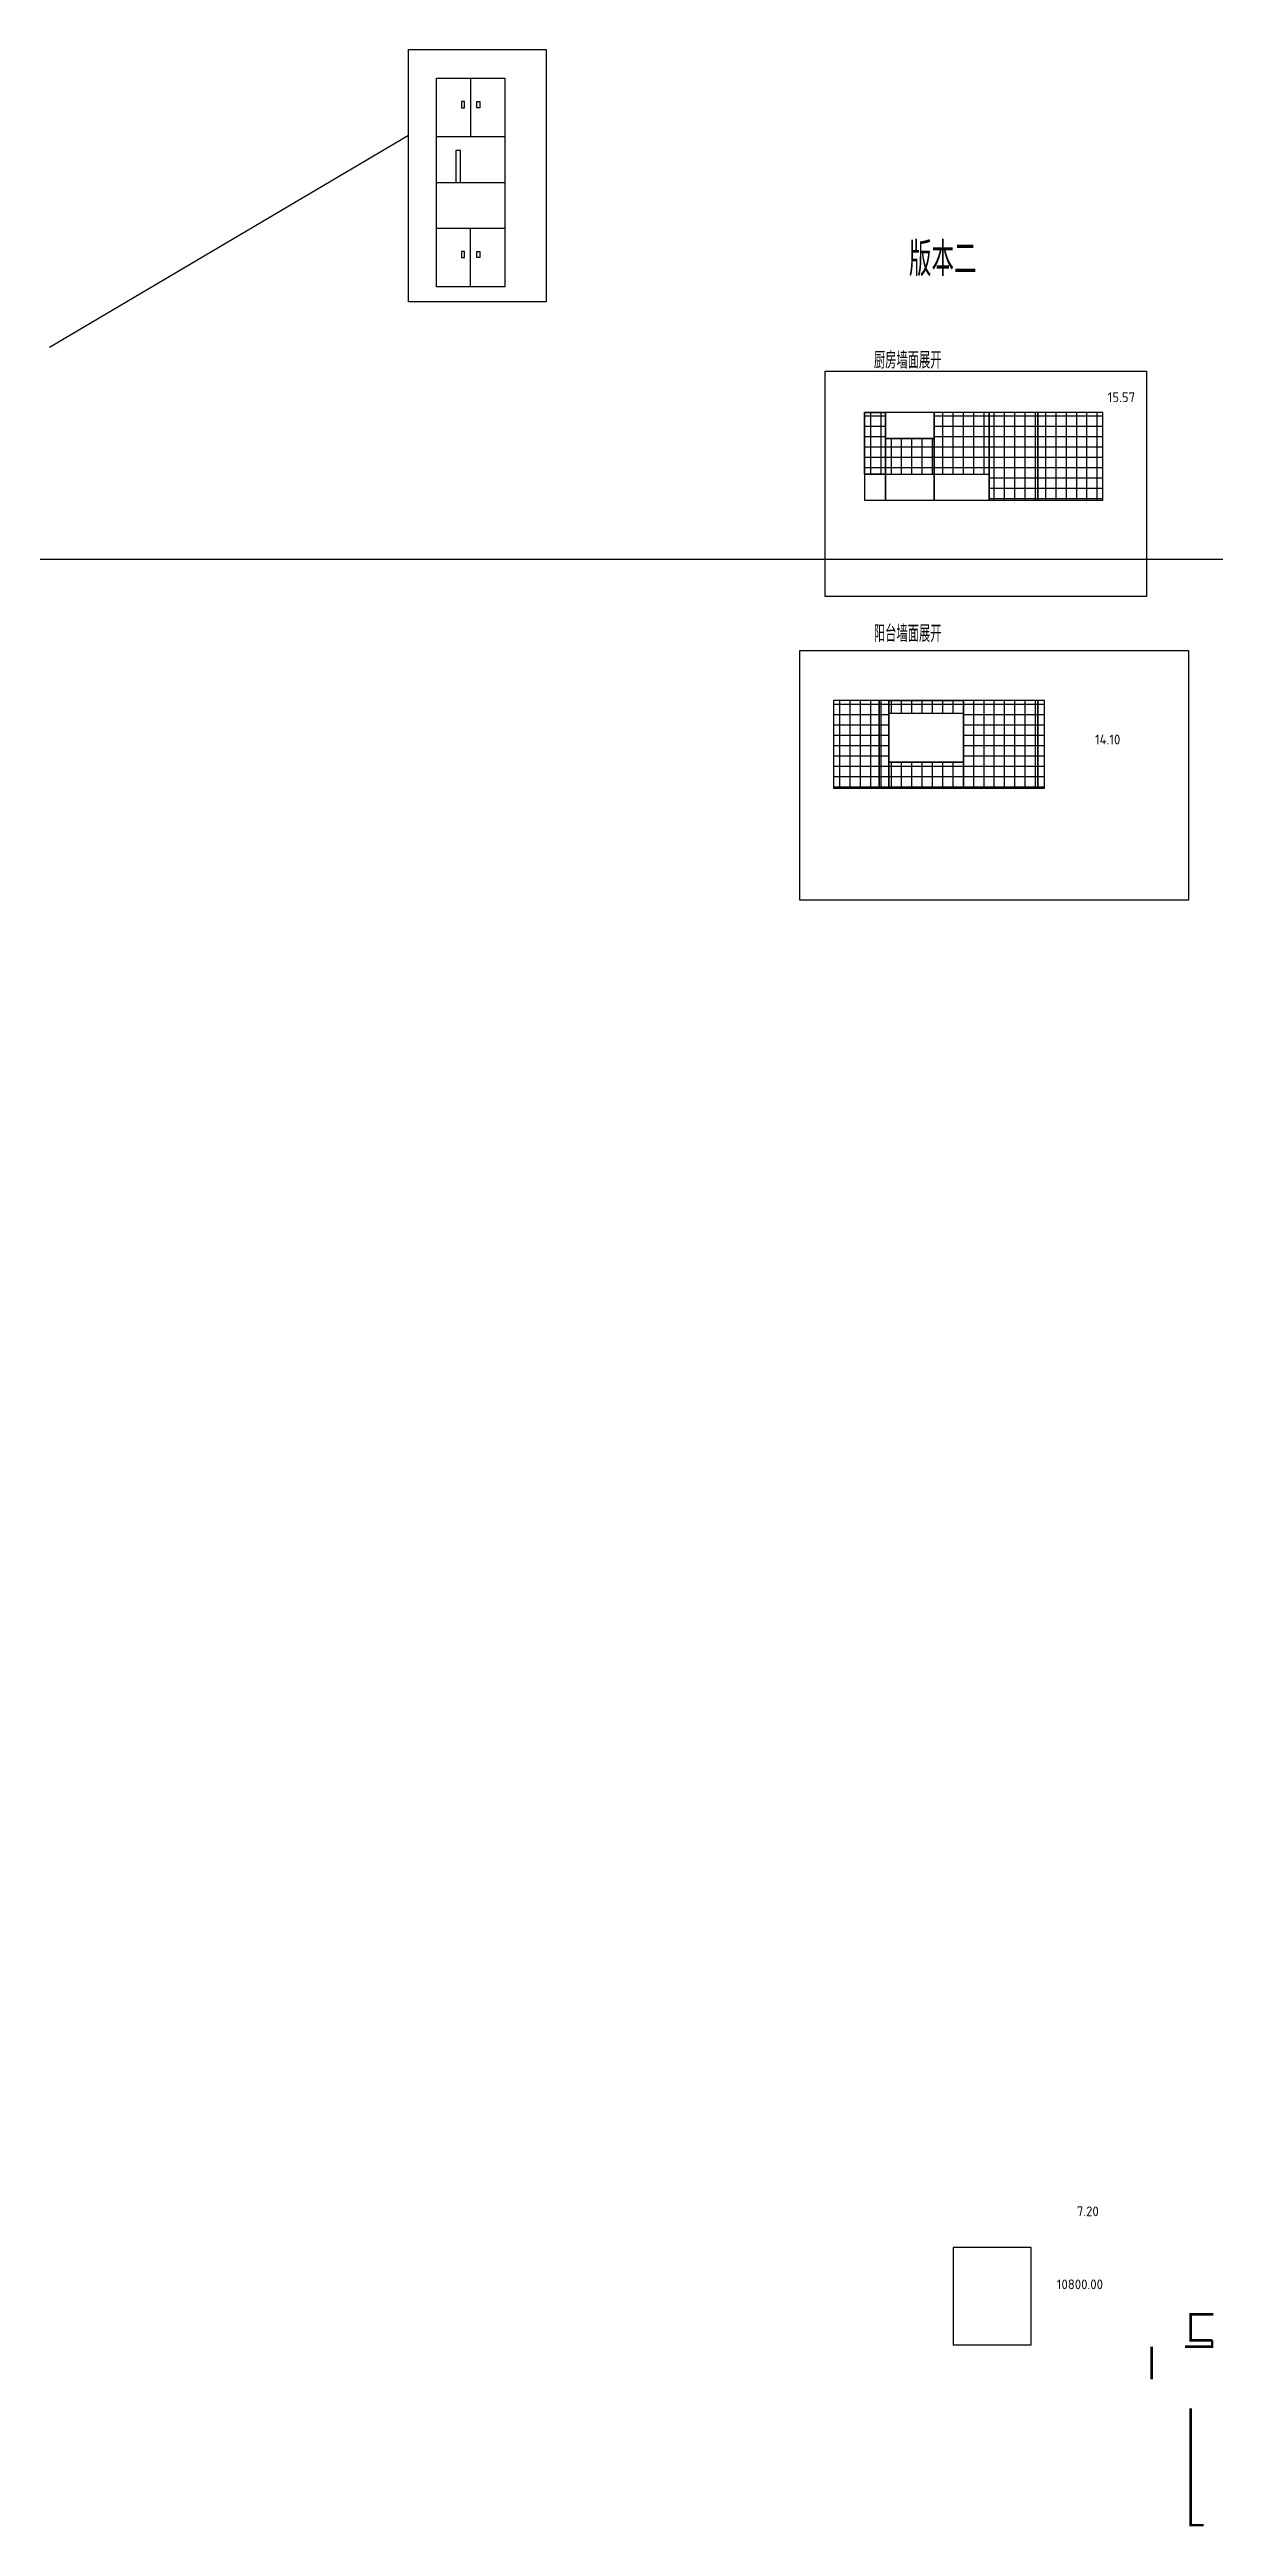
# Model space of a CAD drawing. Header units: millimetres. Extents: x -114775 to 228300, y -175499 to 108657.
# Drawn here: x -35166 to 726, y -98729 to -22356 of the extents above; entities that cross this region are included whole.
import ezdxf

# ---------------------------------------------------------------- set-up
doc = ezdxf.new("R2010")
doc.units = ezdxf.units.MM
doc.header["$LTSCALE"] = 1000
for name, color, linetype in [('DIM', 3, 'CONTINUOUS'), ('PUB_TEXT', 7, 'CONTINUOUS'), ('S-降板', 143, 'CONTINUOUS')]:
    doc.layers.add(name, color=color, linetype=linetype)
doc.layers.add('S-ANNO-REVS', color=1, linetype='CONTINUOUS', true_color=0xff0000, plot=False)
doc.styles.get("Standard").update_dxf_attribs({"font": 'tssdeng.shx', "bigfont": 'tssdchn.shx'})
doc.styles.add('ZZ', font='tssdeng.shx', dxfattribs={"width": 0.7, "bigfont": 'tssdchn.shx'})

msp = doc.modelspace()

# ---------------------------------------------------------------- texts
at = {"layer": 'DIM'}
for s, p in [('15.57', (-2535.5, -33225.7)), ('14.10', (-2928, -43779))]:
    msp.add_text(s, height=300, dxfattribs=at).set_placement(p)
at = {"layer": 'PUB_TEXT', "style": 'ZZ', "width": 0.7}
msp.add_text('版本二', height=1043.93, dxfattribs=at).set_placement((-8664.1, -29343))
at = {"layer": 'PUB_TEXT', "color": 6, "style": 'ZZ', "width": 0.7}
for s, p in [('厨房墙面展开', (-9744.4, -32194.6)), ('阳台墙面展开', (-9744.4, -40625.7))]:
    msp.add_text(s, height=521.96, dxfattribs=at).set_placement(p)
at = {"layer": 'S-降板'}
for s, p in [('7.20', (-3486.5, -89162.1)), ('10800.00', (-4105.2, -91413.6))]:
    msp.add_text(s, height=300, dxfattribs=at).set_placement(p)

# ---------------------------------------------------------------- hatches: boundary and pattern name
at = {"layer": 'DIM'}
h = msp.add_hatch(dxfattribs=at)
h.set_pattern_fill('NET', color=256, scale=100, style=0)
h.paths.add_polyline_path([(-9387.5, -33551.7), (-10037.5, -33551.7), (-10037.5, -35451.7), (-9387.5, -35451.7), (-9387.5, -34351.7)], flags=17)
h = msp.add_hatch(dxfattribs=at)
h.set_pattern_fill('NET', color=256, scale=100, style=0)
h.paths.add_polyline_path([(-6187.5, -33551.7), (-7887.5, -33551.7), (-7887.5, -35451.7), (-6187.5, -35451.7)], flags=17)
h = msp.add_hatch(dxfattribs=at)
h.set_pattern_fill('NET', color=256, scale=100, style=0)
h.paths.add_polyline_path([(-4687.5, -33551.7), (-6187.5, -33551.7), (-6187.5, -35451.7), (-6187.5, -36251.7), (-4687.5, -36251.7)], flags=17)
h = msp.add_hatch(dxfattribs=at)
h.set_pattern_fill('NET', color=256, scale=100, style=0)
h.paths.add_polyline_path([(-4687.5, -36251.7), (-2687.5, -36251.7), (-2687.5, -33551.7), (-4687.5, -33551.7)])
h = msp.add_hatch(dxfattribs=at)
h.set_pattern_fill('NET', color=256, scale=100, style=0)
h.paths.add_polyline_path([(-7887.5, -34351.7), (-9387.5, -34351.7), (-9387.5, -35451.7), (-7887.5, -35451.7)], flags=17)
h = msp.add_hatch(dxfattribs=at)
h.set_pattern_fill('NET', color=256, scale=100, style=0)
h.paths.add_polyline_path([(-10987.5, -45130.5), (-9587.5, -45130.5), (-9587.5, -42430.5), (-10987.5, -42430.5)])
h = msp.add_hatch(dxfattribs=at)
h.set_pattern_fill('NET', color=256, scale=100, style=0)
h.paths.add_polyline_path([(-9587.5, -45130.5), (-9287.5, -45130.5), (-9287.5, -42430.5), (-9587.5, -42430.5)])
h = msp.add_hatch(dxfattribs=at)
h.set_pattern_fill('NET', color=256, scale=100, style=0)
h.paths.add_polyline_path([(-6987.5, -42830.5), (-9287.5, -42830.5), (-9287.5, -42430.5), (-6987.5, -42430.5)])
h = msp.add_hatch(dxfattribs=at)
h.set_pattern_fill('NET', color=256, scale=100, style=0)
h.paths.add_polyline_path([(-6987.5, -45130.5), (-4687.5, -45130.5), (-4687.5, -42430.5), (-6987.5, -42430.5)])
h = msp.add_hatch(dxfattribs=at)
h.set_pattern_fill('NET', color=256, scale=100, style=0)
h.paths.add_polyline_path([(-4687.5, -45130.5), (-4487.5, -45130.5), (-4487.5, -42430.5), (-4687.5, -42430.5)])
h = msp.add_hatch(dxfattribs=at)
h.set_pattern_fill('NET', color=256, scale=100, style=0)
h.paths.add_polyline_path([(-6987.5, -44330.5), (-9287.5, -44330.5), (-9287.5, -45130.5), (-6987.5, -45130.5)])

# ---------------------------------------------------------------- linework, layer by layer
at = {"layer": 'DIM', "color": 6}
for p, q in [((-9387.5, -34351.7), (-7887.5, -34351.7)), ((-10037.5, -35451.7), (-9387.5, -35451.7)), ((-9387.5, -35451.7), (-7887.5, -35451.7)), ((-7887.5, -35451.7), (-6187.5, -35451.7))]:
    msp.add_line(p, q, dxfattribs=at)
at = {"layer": 'DIM'}
for points in [[(-11249.3, -32273.1), (-1339.3, -32273.1), (-1339.3, -39216.3), (-11249.3, -39216.3)], [(-10037.5, -36251.7), (-9387.5, -36251.7), (-9387.5, -33551.7), (-10037.5, -33551.7)], [(-10037.5, -33551.7), (-9387.5, -33551.7), (-9387.5, -35451.7), (-10037.5, -35451.7)], [(-9387.5, -36251.7), (-7887.5, -36251.7), (-7887.5, -33551.7), (-9387.5, -33551.7)], [(-9387.5, -34351.7), (-7887.5, -34351.7), (-7887.5, -33551.7), (-9387.5, -33551.7)], [(-7887.5, -36251.7), (-6187.5, -36251.7), (-6187.5, -33551.7), (-7887.5, -33551.7)], [(-7887.5, -35451.7), (-6187.5, -35451.7), (-6187.5, -33551.7), (-7887.5, -33551.7)], [(-6187.5, -36251.7), (-4687.5, -36251.7), (-4687.5, -33551.7), (-6187.5, -33551.7)], [(-4687.5, -36251.7), (-2687.5, -36251.7), (-2687.5, -33551.7), (-4687.5, -33551.7)], [(-9387.5, -35451.7), (-7887.5, -35451.7), (-7887.5, -34351.7), (-9387.5, -34351.7)], [(-12034.4, -40883.3), (-40.4, -40883.3), (-40.4, -48588.6), (-12034.4, -48588.6)], [(-10987.5, -45130.5), (-9587.5, -45130.5), (-9587.5, -42430.5), (-10987.5, -42430.5)], [(-9587.5, -45130.5), (-9287.5, -45130.5), (-9287.5, -42430.5), (-9587.5, -42430.5)], [(-9287.5, -45130.5), (-6987.5, -45130.5), (-6987.5, -42430.5), (-9287.5, -42430.5)], [(-6987.5, -42830.5), (-9287.5, -42830.5), (-9287.5, -42430.5), (-6987.5, -42430.5)], [(-6987.5, -45130.5), (-4687.5, -45130.5), (-4687.5, -42430.5), (-6987.5, -42430.5)], [(-4687.5, -45130.5), (-4487.5, -45130.5), (-4487.5, -42430.5), (-4687.5, -42430.5)], [(-9287.5, -44330.5), (-6987.5, -44330.5), (-6987.5, -42830.5), (-9287.5, -42830.5)], [(-6987.5, -44330.5), (-9287.5, -44330.5), (-9287.5, -45130.5), (-6987.5, -45130.5)]]:
    msp.add_lwpolyline(points, close=True, dxfattribs=at)
at = {"layer": 'S-ANNO-REVS'}
for p, q in [((-22180.4, -23235.8), (-22180.4, -25050.8)), ((-35166, -31527.7), (-24098.9, -24993.8)), ((-23232.2, -26455.3), (-21128.6, -26455.3)), ((-23232.2, -27859.8), (-21128.6, -27859.8)), ((-22180.4, -29674.8), (-22180.4, -27859.8))]:
    msp.add_line(p, q, dxfattribs=at)
msp.add_xline((39426.8, -38070.8), (1, 0), dxfattribs=at)
at = {"layer": 'S-ANNO-REVS', "color": 6}
msp.add_lwpolyline([(-24098.9, -22355.5), (-19851.3, -22355.5), (-19851.3, -30137), (-24098.9, -30137)], close=True, dxfattribs=at)
at = {"layer": 'S-ANNO-REVS'}
for points in [[(-23232.2, -23235.8), (-21128.6, -23235.8), (-21128.6, -29674.8), (-23232.2, -29674.8)], [(-23232.2, -23235.8), (-21128.6, -23235.8), (-21128.6, -25050.8), (-23232.2, -25050.8)], [(-22374.5, -23959.8), (-22462.2, -23959.8), (-22462.2, -24148.7), (-22374.5, -24148.7)], [(-21986.3, -23959.8), (-21898.6, -23959.8), (-21898.6, -24148.7), (-21986.3, -24148.7)], [(-22634, -26455.3), (-22489, -26455.3), (-22489, -25469.6), (-22634, -25469.6)], [(-22374.5, -28583.9), (-22462.2, -28583.9), (-22462.2, -28772.7), (-22374.5, -28772.7)], [(-21986.3, -28583.9), (-21898.6, -28583.9), (-21898.6, -28772.7), (-21986.3, -28772.7)]]:
    msp.add_lwpolyline(points, close=True, dxfattribs=at)
at = {"layer": 'S-降板'}
msp.add_lwpolyline([(-4897.2, -90129), (-7297.2, -90129), (-7297.2, -93129), (-4897.2, -93129)], close=True, dxfattribs=at)
at = {"layer": 'S-降板', "const_width": 80}
for points in [[(685.6, -92146.7), (685.6, -92188.6), (20.6, -92188.6), (20.6, -92988.6), (685.6, -92988.6)], [(-1179.4, -94188.6), (-1179.4, -93188.6)], [(-154.4, -93188.6), (685.6, -93188.6), (685.6, -92988.6)], [(420.6, -98688.6), (20.6, -98688.6), (20.6, -95088.6)]]:
    msp.add_lwpolyline(points, dxfattribs=at)

msp.set_redraw_order([(e.dxf.handle, doc.entitydb.next_handle()) for e in msp.query("TEXT MTEXT ATTDEF DIMENSION ARC_DIMENSION")])  # texts and dimensions are drawn at this point

doc.saveas('drawing.dxf')
